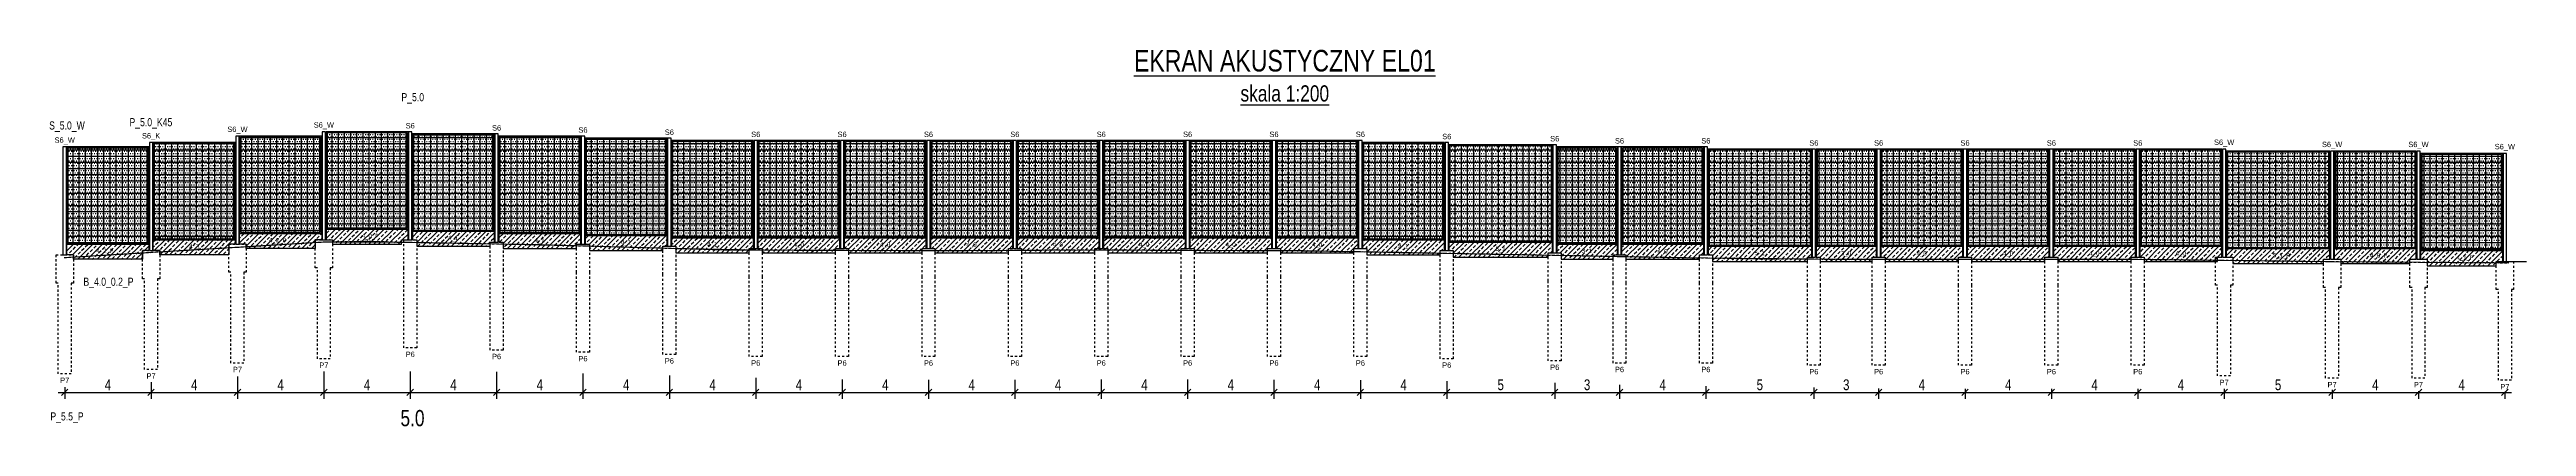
# Model space of a CAD drawing. Header units: metres. Extents: x -16 to 917, y -427 to 244.
# Drawn here: x -0.7 to 114, y 226.5 to 244 of the extents above; entities that cross this region are included whole.
import ezdxf
from ezdxf.enums import TextEntityAlignment as Align

# ---------------------------------------------------------------- set-up
doc = ezdxf.new("R2010")
doc.units = ezdxf.units.M
doc.linetypes.add('DASHED', pattern=[0.75, 0.5, -0.25])
doc.linetypes.add('HIDDEN', pattern=[0.375, 0.25, -0.125])
for name, color, linetype in [('m_pale', 1, 'Continuous'), ('m_panele', 7, 'Continuous'), ('m_podwaliny', 8, 'Continuous'), ('m_slupy', 7, 'Continuous'), ('m_tekst', 2, 'Continuous'), ('m_teren', 1, 'Continuous'), ('m_wymiary', 1, 'Continuous')]:
    doc.layers.add(name, color=color, linetype=linetype)
doc.layers.add('m_teren_pierwotny', color=6, linetype='HIDDEN', plot=False)
doc.styles.add('CDMSTYLE', font='CDMSIMPL', dxfattribs={"width": 0.8, "bigfont": 'CDMBIGPL'})
doc.dimstyles.new('CDM-ME200ME', dxfattribs={"dimscale": 0.2, "dimtxt": 2.5, "dimasz": 1.5, "dimexe": 1.5, "dimexo": 5, "dimgap": 0.5, "dimtad": 1, "dimdec": 3, "dimrnd": 0.001, "dimzin": 9, "dimtxsty": 'CDMSTYLE', "dimblk": 'OBLIQUE', "dimcen": 2.5, "dimdle": 1.5, "dimclrd": 9, "dimclre": 9, "dimadec": 1, "dimazin": 2, "dimtfac": 1, "dimtdec": 1, "dimtix": 1, "dimtmove": 2, "dimatfit": 3, "dimldrblk": 'DOT', "dimfxl": 1, "dimtvp": 1, "dimtolj": 1, "dimtzin": 0, "dimlwd": 25, "dimlwe": 25, "dimarcsym": 0})
pattern_1 = [(45, (-1743.18178, -1522.55767), (-0.224506403, 0.224506403), []), (45, (-1742.95727, -1522.55767), (-0.224506403, 0.224506403), [0.15875, -0.079375])]
pattern_2 = [(90, (0.1, 1), (-0.28575, 6e-17), []), (180, (0.1, 1), (-6e-17, -0.28575), [])]
pattern_3 = [(0, (0.1, 1), (0.0555625, 0.111125), [0, -0.111125])]
pattern_4 = [(45, (0, -0.5), (-0.224506, 0.224506), []), (45, (0.2245, -0.5), (-0.224506, 0.224506), [0.15875, -0.079375])]
pattern_5 = [(45, (-1743.18178, -1522.65767), (-0.224506403, 0.224506403), []), (45, (-1742.95727, -1522.65767), (-0.224506403, 0.224506403), [0.15875, -0.079375])]

# ---------------------------------------------------------------- blocks, each defined once
blk = doc.blocks.new('P7')
at = {"layer": 'm_pale', "color": 1, "linetype": 'DASHED', "ltscale": 0.005}
blk.add_lwpolyline([(0.4, -1.3), (0.3, -1.3), (0.3, -5.5), (-0.3, -5.5), (-0.3, -1.3), (-0.4, -1.3), (-0.4, 0), (0.4, 0)], close=True, dxfattribs=at)
at = {"layer": 'm_pale', "insert": (0, -5.8), "char_height": 0.25, "width": 0.5409, "attachment_point": 5}
blk.add_mtext('P7', dxfattribs=at)
blk = doc.blocks.new('S6_W')
at = {"layer": 'm_slupy'}
blk.add_lwpolyline([(-0.08, 0), (0.08, 0), (0.08, 5), (-0.08, 5)], close=True, dxfattribs=at)
at = {"layer": 'm_slupy', "insert": (0, 5.28), "char_height": 0.25, "width": 0.4369, "attachment_point": 5}
blk.add_mtext('S6_W', dxfattribs=at)
blk = doc.blocks.new('4_-2_P')
at = {"layer": 'm_podwaliny'}
h = blk.add_hatch(dxfattribs=at)
h.set_pattern_fill('ANSI33', color=8, scale=0.05, style=0)
h.set_pattern_definition(pattern_1)
h.paths.add_polyline_path([(0.4, 0), (0.4, -0.2), (3.6, -0.2), (3.6, 0.2), (3.9, 0.2), (3.9, 0.5), (0.1, 0.5), (0.1, 0)])
blk.add_lwpolyline([(0.1, 0), (0.1, 0.5), (3.9, 0.5), (3.9, 0.2), (3.6, 0.2), (3.6, -0.2), (0.4, -0.2), (0.4, 0)], close=True, dxfattribs=at)
at = {"layer": 'm_podwaliny', "color": 7, "insert": (2.25, 0.29), "char_height": 0.2, "width": 0.2656, "attachment_point": 3}
blk.add_mtext('{\\fVerdana|b0|i0|c238|p34;4_2_P}', dxfattribs=at)
blk = doc.blocks.new('P_4_5_1')
at = {"layer": 'm_panele'}
h = blk.add_hatch(color=251, dxfattribs=at)
h.paths.add_polyline_path([(3.9, 5), (0.1, 5), (0.1, 0.5), (3.9, 0.5)])
h.paths.add_polyline_path([(0.15, 0.55), (0.15, 4.95), (3.85, 4.95), (3.85, 0.55)], flags=16)
h = blk.add_hatch(dxfattribs=at)
h.set_pattern_fill('ANSI37', color=251, scale=0.09, angle=45, style=0)
h.set_pattern_definition(pattern_2)
h.paths.add_polyline_path([(3.85, 4.95), (0.15, 4.95), (0.15, 0.55), (3.85, 0.55)])
h = blk.add_hatch(dxfattribs=at)
h.set_pattern_fill('DOTS', color=95, scale=0.07, style=0)
h.set_pattern_definition(pattern_3)
h.paths.add_polyline_path([(3.85, 4.95), (0.15, 4.95), (0.15, 0.55), (3.85, 0.55)])
at = {"layer": 'm_panele', "color": 251}
blk.add_lwpolyline([(0.1, 0.5), (3.9, 0.5), (3.9, 5), (0.1, 5), (0.1, 0.5)], dxfattribs=at)
blk.add_lwpolyline([(0.15, 0.55), (3.85, 0.55), (3.85, 4.95), (0.15, 4.95)], close=True, dxfattribs=at)
blk = doc.blocks.new('_OBLIQUE')
at = {"color": 0, "linetype": 'ByBlock'}
blk.add_line((-0.5, -0.5), (0.5, 0.5), dxfattribs=at)
blk = doc.blocks.new('*D225')
at = {"layer": 'm_wymiary', "color": 9, "linetype": 'Continuous', "lineweight": 25, "transparency": 16777216}
for p, q in [((0, 228.33), (0, 227.79)), ((4, 228.33), (4, 227.79)), ((-0.3, 228.09), (4.3, 228.09))]:
    blk.add_line(p, q, dxfattribs=at)
at = {"layer": 'm_wymiary', "color": 9, "linetype": 'Continuous', "lineweight": 25, "transparency": 16777216, "xscale": 0.3, "yscale": 0.3, "zscale": 0.3, "rotation": 180}
blk.add_blockref('_OBLIQUE', (0, 228.09), dxfattribs=at)
at = {"layer": 'm_wymiary', "color": 9, "linetype": 'Continuous', "lineweight": 25, "transparency": 16777216, "xscale": 0.3, "yscale": 0.3, "zscale": 0.3}
blk.add_blockref('_OBLIQUE', (4, 228.09), dxfattribs=at)
at = {"layer": 'm_wymiary', "color": 0, "linetype": 'Continuous', "lineweight": 25, "transparency": 16777216, "insert": (2, 228.44), "char_height": 0.5, "attachment_point": 5, "style": 'CDMSTYLE'}
blk.add_mtext('\\A1;4', dxfattribs=at)
blk = doc.blocks.new('_DOT')
at = {"color": 0, "linetype": 'ByBlock'}
blk.add_line((-0.5, 0), (-1, 0), dxfattribs=at)
at = {"color": 0, "linetype": 'ByBlock', "const_width": 0.5}
blk.add_lwpolyline([(-0.25, 0, 1), (0.25, 0, 1)], format="xyb", close=True, dxfattribs=at)
blk = doc.blocks.new('S6_K')
at = {"layer": 'm_slupy'}
blk.add_lwpolyline([(-0.08, 0), (0.08, 0), (0.08, 5), (-0.08, 5)], close=True, dxfattribs=at)
at = {"layer": 'm_slupy', "insert": (0, 5.28), "char_height": 0.25, "width": 0.4369, "attachment_point": 5}
blk.add_mtext('S6_K', dxfattribs=at)
blk = doc.blocks.new('4_-3_P')
at = {"layer": 'm_podwaliny'}
h = blk.add_hatch(dxfattribs=at)
h.set_pattern_fill('ANSI33', color=8, scale=0.05, style=0)
h.set_pattern_definition(pattern_1)
h.paths.add_polyline_path([(0.1, 0), (0.1, 0.5), (3.9, 0.5), (3.9, 0.3), (3.6, 0.3), (3.6, -0.2), (0.4, -0.2), (0.4, 0)])
blk.add_lwpolyline([(0.1, 0), (0.1, 0.5), (3.9, 0.5), (3.9, 0.3), (3.6, 0.3), (3.6, -0.2), (0.4, -0.2), (0.4, 0)], close=True, dxfattribs=at)
at = {"layer": 'm_podwaliny', "color": 7, "insert": (2.25, 0.29), "char_height": 0.2, "width": 0.2656, "attachment_point": 3}
blk.add_mtext('{\\fVerdana|b0|i0|c238|p34;4_3}', dxfattribs=at)
blk = doc.blocks.new('*D226')
at = {"layer": 'm_wymiary', "color": 9, "linetype": 'Continuous', "lineweight": 25, "transparency": 16777216}
for p, q in [((4, 228.57), (4, 227.79)), ((8, 228.57), (8, 227.79)), ((3.7, 228.09), (8.3, 228.09))]:
    blk.add_line(p, q, dxfattribs=at)
at = {"layer": 'm_wymiary', "color": 9, "linetype": 'Continuous', "lineweight": 25, "transparency": 16777216, "xscale": 0.3, "yscale": 0.3, "zscale": 0.3, "rotation": 180}
blk.add_blockref('_OBLIQUE', (4, 228.09), dxfattribs=at)
at = {"layer": 'm_wymiary', "color": 9, "linetype": 'Continuous', "lineweight": 25, "transparency": 16777216, "xscale": 0.3, "yscale": 0.3, "zscale": 0.3}
blk.add_blockref('_OBLIQUE', (8, 228.09), dxfattribs=at)
at = {"layer": 'm_wymiary', "color": 0, "linetype": 'Continuous', "lineweight": 25, "transparency": 16777216, "insert": (6, 228.44), "char_height": 0.5, "attachment_point": 5, "style": 'CDMSTYLE'}
blk.add_mtext('\\A1;4', dxfattribs=at)
blk = doc.blocks.new('*D227')
at = {"layer": 'm_wymiary', "color": 9, "linetype": 'Continuous', "lineweight": 25, "transparency": 16777216}
for p, q in [((8, 228.82), (8, 227.79)), ((12, 228.82), (12, 227.79)), ((7.7, 228.09), (12.3, 228.09))]:
    blk.add_line(p, q, dxfattribs=at)
at = {"layer": 'm_wymiary', "color": 9, "linetype": 'Continuous', "lineweight": 25, "transparency": 16777216, "xscale": 0.3, "yscale": 0.3, "zscale": 0.3, "rotation": 180}
blk.add_blockref('_OBLIQUE', (8, 228.09), dxfattribs=at)
at = {"layer": 'm_wymiary', "color": 9, "linetype": 'Continuous', "lineweight": 25, "transparency": 16777216, "xscale": 0.3, "yscale": 0.3, "zscale": 0.3}
blk.add_blockref('_OBLIQUE', (12, 228.09), dxfattribs=at)
at = {"layer": 'm_wymiary', "color": 0, "linetype": 'Continuous', "lineweight": 25, "transparency": 16777216, "insert": (10, 228.44), "char_height": 0.5, "attachment_point": 5, "style": 'CDMSTYLE'}
blk.add_mtext('\\A1;4', dxfattribs=at)
blk = doc.blocks.new('4_0_P')
at = {"layer": 'm_podwaliny'}
h = blk.add_hatch(dxfattribs=at)
h.set_pattern_fill('ANSI33', color=8, scale=0.05, style=0)
h.set_pattern_definition(pattern_4)
edge = h.paths.add_edge_path(flags=16)
edge.add_arc((2, 0), 0.0173, 0, 360)
h.paths.add_polyline_path([(1.82, -0.16), (2.2, -0.16)], flags=16)
h.paths.add_polyline_path([(0.1, 0), (0.4, 0), (0.4, -0.2), (3.6, -0.2), (3.6, 0), (3.9, 0), (3.9, 0.5), (0.1, 0.5)])
blk.add_lwpolyline([(0.4, 0), (0.4, -0.2), (3.6, -0.2), (3.6, 0), (3.9, 0), (3.9, 0.5), (0.1, 0.5), (0.1, 0), (0.4, 0)], dxfattribs=at)
at = {"layer": 'm_podwaliny', "color": 7, "insert": (1.75, 0.28), "char_height": 0.2, "width": 0.2656, "attachment_point": 1}
blk.add_mtext('{\\fVerdana|b0|i0|c238|p34;4_0_P}', dxfattribs=at)
blk = doc.blocks.new('*D228')
at = {"layer": 'm_wymiary', "color": 9, "linetype": 'Continuous', "lineweight": 25, "transparency": 16777216}
for p, q in [((12, 229.06), (12, 227.79)), ((16, 229.06), (16, 227.79)), ((11.7, 228.09), (16.3, 228.09))]:
    blk.add_line(p, q, dxfattribs=at)
at = {"layer": 'm_wymiary', "color": 9, "linetype": 'Continuous', "lineweight": 25, "transparency": 16777216, "xscale": 0.3, "yscale": 0.3, "zscale": 0.3, "rotation": 180}
blk.add_blockref('_OBLIQUE', (12, 228.09), dxfattribs=at)
at = {"layer": 'm_wymiary', "color": 9, "linetype": 'Continuous', "lineweight": 25, "transparency": 16777216, "xscale": 0.3, "yscale": 0.3, "zscale": 0.3}
blk.add_blockref('_OBLIQUE', (16, 228.09), dxfattribs=at)
at = {"layer": 'm_wymiary', "color": 0, "linetype": 'Continuous', "lineweight": 25, "transparency": 16777216, "insert": (14, 228.44), "char_height": 0.5, "attachment_point": 5, "style": 'CDMSTYLE'}
blk.add_mtext('\\A1;4', dxfattribs=at)
blk = doc.blocks.new('P6')
at = {"layer": 'm_pale', "color": 1, "linetype": 'DASHED', "ltscale": 0.005}
blk.add_lwpolyline([(0.3, -1.3), (0.3, -1.3), (0.3, -5), (-0.3, -5), (-0.3, -1.3), (-0.3, -1.3), (-0.3, 0), (0.3, 0)], close=True, dxfattribs=at)
at = {"layer": 'm_pale', "insert": (0, -5.3), "char_height": 0.25, "width": 0.5409, "attachment_point": 5}
blk.add_mtext('P6', dxfattribs=at)
blk = doc.blocks.new('S6')
at = {"layer": 'm_slupy'}
blk.add_lwpolyline([(-0.08, 0), (0.08, 0), (0.08, 5), (-0.08, 5)], close=True, dxfattribs=at)
at = {"layer": 'm_slupy', "insert": (0, 5.28), "char_height": 0.25, "width": 0.4369, "attachment_point": 5}
blk.add_mtext('S6', dxfattribs=at)
blk = doc.blocks.new('4_1')
at = {"layer": 'm_podwaliny'}
h = blk.add_hatch(dxfattribs=at)
h.set_pattern_fill('ANSI33', color=8, scale=0.05, style=0)
h.set_pattern_definition(pattern_5)
h.paths.add_polyline_path([(3.9, -0.1), (3.9, 0.4), (0.1, 0.4), (0.1, 0), (0.3, 0), (0.3, -0.3), (3.7, -0.3), (3.7, -0.1)])
blk.add_lwpolyline([(3.9, -0.1), (3.9, 0.4), (0.1, 0.4), (0.1, 0), (0.3, 0), (0.3, -0.3), (3.7, -0.3), (3.7, -0.1)], close=True, dxfattribs=at)
at = {"layer": 'm_podwaliny', "color": 7, "insert": (1.75, 0.19), "char_height": 0.2, "width": 0.2656, "attachment_point": 1}
blk.add_mtext('{\\fVerdana|b0|i0|c238|p34;4_1}', dxfattribs=at)
blk = doc.blocks.new('*D229')
at = {"layer": 'm_wymiary', "color": 9, "linetype": 'Continuous', "lineweight": 25, "transparency": 16777216}
for p, q in [((16, 229.04), (16, 227.79)), ((20, 229.04), (20, 227.79)), ((15.7, 228.09), (20.3, 228.09))]:
    blk.add_line(p, q, dxfattribs=at)
at = {"layer": 'm_wymiary', "color": 9, "linetype": 'Continuous', "lineweight": 25, "transparency": 16777216, "xscale": 0.3, "yscale": 0.3, "zscale": 0.3, "rotation": 180}
blk.add_blockref('_OBLIQUE', (16, 228.09), dxfattribs=at)
at = {"layer": 'm_wymiary', "color": 9, "linetype": 'Continuous', "lineweight": 25, "transparency": 16777216, "xscale": 0.3, "yscale": 0.3, "zscale": 0.3}
blk.add_blockref('_OBLIQUE', (20, 228.09), dxfattribs=at)
at = {"layer": 'm_wymiary', "color": 0, "linetype": 'Continuous', "lineweight": 25, "transparency": 16777216, "insert": (18, 228.44), "char_height": 0.5, "attachment_point": 5, "style": 'CDMSTYLE'}
blk.add_mtext('\\A1;4', dxfattribs=at)
blk = doc.blocks.new('*D230')
at = {"layer": 'm_wymiary', "color": 9, "linetype": 'Continuous', "lineweight": 25, "transparency": 16777216}
for p, q in [((20, 228.966), (20, 227.79)), ((24, 228.966), (24, 227.79)), ((19.7, 228.09), (24.3, 228.09))]:
    blk.add_line(p, q, dxfattribs=at)
at = {"layer": 'm_wymiary', "color": 9, "linetype": 'Continuous', "lineweight": 25, "transparency": 16777216, "xscale": 0.3, "yscale": 0.3, "zscale": 0.3, "rotation": 180}
blk.add_blockref('_OBLIQUE', (20, 228.09), dxfattribs=at)
at = {"layer": 'm_wymiary', "color": 9, "linetype": 'Continuous', "lineweight": 25, "transparency": 16777216, "xscale": 0.3, "yscale": 0.3, "zscale": 0.3}
blk.add_blockref('_OBLIQUE', (24, 228.09), dxfattribs=at)
at = {"layer": 'm_wymiary', "color": 0, "linetype": 'Continuous', "lineweight": 25, "transparency": 16777216, "insert": (22, 228.44), "char_height": 0.5, "attachment_point": 5, "style": 'CDMSTYLE'}
blk.add_mtext('\\A1;4', dxfattribs=at)
blk = doc.blocks.new('*D231')
at = {"layer": 'm_wymiary', "color": 9, "linetype": 'Continuous', "lineweight": 25, "transparency": 16777216}
for p, q in [((24, 228.87), (24, 227.79)), ((28, 228.87), (28, 227.79)), ((23.7, 228.09), (28.3, 228.09))]:
    blk.add_line(p, q, dxfattribs=at)
at = {"layer": 'm_wymiary', "color": 9, "linetype": 'Continuous', "lineweight": 25, "transparency": 16777216, "xscale": 0.3, "yscale": 0.3, "zscale": 0.3, "rotation": 180}
blk.add_blockref('_OBLIQUE', (24, 228.09), dxfattribs=at)
at = {"layer": 'm_wymiary', "color": 9, "linetype": 'Continuous', "lineweight": 25, "transparency": 16777216, "xscale": 0.3, "yscale": 0.3, "zscale": 0.3}
blk.add_blockref('_OBLIQUE', (28, 228.09), dxfattribs=at)
at = {"layer": 'm_wymiary', "color": 0, "linetype": 'Continuous', "lineweight": 25, "transparency": 16777216, "insert": (26, 228.44), "char_height": 0.5, "attachment_point": 5, "style": 'CDMSTYLE'}
blk.add_mtext('\\A1;4', dxfattribs=at)
blk = doc.blocks.new('*D232')
at = {"layer": 'm_wymiary', "color": 9, "linetype": 'Continuous', "lineweight": 25, "transparency": 16777216}
for p, q in [((28, 228.76), (28, 227.79)), ((32, 228.76), (32, 227.79)), ((27.7, 228.09), (32.3, 228.09))]:
    blk.add_line(p, q, dxfattribs=at)
at = {"layer": 'm_wymiary', "color": 9, "linetype": 'Continuous', "lineweight": 25, "transparency": 16777216, "xscale": 0.3, "yscale": 0.3, "zscale": 0.3, "rotation": 180}
blk.add_blockref('_OBLIQUE', (28, 228.09), dxfattribs=at)
at = {"layer": 'm_wymiary', "color": 9, "linetype": 'Continuous', "lineweight": 25, "transparency": 16777216, "xscale": 0.3, "yscale": 0.3, "zscale": 0.3}
blk.add_blockref('_OBLIQUE', (32, 228.09), dxfattribs=at)
at = {"layer": 'm_wymiary', "color": 0, "linetype": 'Continuous', "lineweight": 25, "transparency": 16777216, "insert": (30, 228.44), "char_height": 0.5, "attachment_point": 5, "style": 'CDMSTYLE'}
blk.add_mtext('\\A1;4', dxfattribs=at)
blk = doc.blocks.new('4_0')
at = {"layer": 'm_podwaliny'}
h = blk.add_hatch(dxfattribs=at)
h.set_pattern_fill('ANSI33', color=8, scale=0.05, style=0)
h.set_pattern_definition(pattern_4)
edge = h.paths.add_edge_path(flags=16)
edge.add_arc((2, 0), 0.0173, 0, 360)
h.paths.add_polyline_path([(1.82, -0.16), (2.2, -0.16)], flags=16)
h.paths.add_polyline_path([(0.3, -0.2), (3.7, -0.2), (3.7, 0), (3.9, 0), (3.9, 0.5), (0.1, 0.5), (0.1, 0), (0.3, 0)])
blk.add_lwpolyline([(0.3, 0), (0.3, -0.2), (3.7, -0.2), (3.7, 0), (3.9, 0), (3.9, 0.5), (0.1, 0.5), (0.1, 0), (0.3, 0)], dxfattribs=at)
at = {"layer": 'm_podwaliny', "color": 7, "insert": (1.75, 0.28), "char_height": 0.2, "width": 0.2656, "attachment_point": 1}
blk.add_mtext('{\\fVerdana|b0|i0|c238|p34;4_0}', dxfattribs=at)
blk = doc.blocks.new('*D233')
at = {"layer": 'm_wymiary', "color": 9, "linetype": 'Continuous', "lineweight": 25, "transparency": 16777216}
for p, q in [((32, 228.69), (32, 227.79)), ((36, 228.69), (36, 227.79)), ((31.7, 228.09), (36.3, 228.09))]:
    blk.add_line(p, q, dxfattribs=at)
at = {"layer": 'm_wymiary', "color": 9, "linetype": 'Continuous', "lineweight": 25, "transparency": 16777216, "xscale": 0.3, "yscale": 0.3, "zscale": 0.3, "rotation": 180}
blk.add_blockref('_OBLIQUE', (32, 228.09), dxfattribs=at)
at = {"layer": 'm_wymiary', "color": 9, "linetype": 'Continuous', "lineweight": 25, "transparency": 16777216, "xscale": 0.3, "yscale": 0.3, "zscale": 0.3}
blk.add_blockref('_OBLIQUE', (36, 228.09), dxfattribs=at)
at = {"layer": 'm_wymiary', "color": 0, "linetype": 'Continuous', "lineweight": 25, "transparency": 16777216, "insert": (34, 228.44), "char_height": 0.5, "attachment_point": 5, "style": 'CDMSTYLE'}
blk.add_mtext('\\A1;4', dxfattribs=at)
blk = doc.blocks.new('*D234')
at = {"layer": 'm_wymiary', "color": 9, "linetype": 'Continuous', "lineweight": 25, "transparency": 16777216}
for p, q in [((36, 228.66668), (36, 227.79)), ((40, 228.66668), (40, 227.79)), ((35.7, 228.09), (40.3, 228.09))]:
    blk.add_line(p, q, dxfattribs=at)
at = {"layer": 'm_wymiary', "color": 9, "linetype": 'Continuous', "lineweight": 25, "transparency": 16777216, "xscale": 0.3, "yscale": 0.3, "zscale": 0.3, "rotation": 180}
blk.add_blockref('_OBLIQUE', (36, 228.09), dxfattribs=at)
at = {"layer": 'm_wymiary', "color": 9, "linetype": 'Continuous', "lineweight": 25, "transparency": 16777216, "xscale": 0.3, "yscale": 0.3, "zscale": 0.3}
blk.add_blockref('_OBLIQUE', (40, 228.09), dxfattribs=at)
at = {"layer": 'm_wymiary', "color": 0, "linetype": 'Continuous', "lineweight": 25, "transparency": 16777216, "insert": (38, 228.44), "char_height": 0.5, "attachment_point": 5, "style": 'CDMSTYLE'}
blk.add_mtext('\\A1;4', dxfattribs=at)
blk = doc.blocks.new('*D235')
at = {"layer": 'm_wymiary', "color": 9, "linetype": 'Continuous', "lineweight": 25, "transparency": 16777216}
for p, q in [((40, 228.65), (40, 227.79)), ((44, 228.65), (44, 227.79)), ((39.7, 228.09), (44.3, 228.09))]:
    blk.add_line(p, q, dxfattribs=at)
at = {"layer": 'm_wymiary', "color": 9, "linetype": 'Continuous', "lineweight": 25, "transparency": 16777216, "xscale": 0.3, "yscale": 0.3, "zscale": 0.3, "rotation": 180}
blk.add_blockref('_OBLIQUE', (40, 228.09), dxfattribs=at)
at = {"layer": 'm_wymiary', "color": 9, "linetype": 'Continuous', "lineweight": 25, "transparency": 16777216, "xscale": 0.3, "yscale": 0.3, "zscale": 0.3}
blk.add_blockref('_OBLIQUE', (44, 228.09), dxfattribs=at)
at = {"layer": 'm_wymiary', "color": 0, "linetype": 'Continuous', "lineweight": 25, "transparency": 16777216, "insert": (42, 228.44), "char_height": 0.5, "attachment_point": 5, "style": 'CDMSTYLE'}
blk.add_mtext('\\A1;4', dxfattribs=at)
blk = doc.blocks.new('*D236')
at = {"layer": 'm_wymiary', "color": 9, "linetype": 'Continuous', "lineweight": 25, "transparency": 16777216}
for p, q in [((44, 228.67), (44, 227.79)), ((48, 228.67), (48, 227.79)), ((43.7, 228.09), (48.3, 228.09))]:
    blk.add_line(p, q, dxfattribs=at)
at = {"layer": 'm_wymiary', "color": 9, "linetype": 'Continuous', "lineweight": 25, "transparency": 16777216, "xscale": 0.3, "yscale": 0.3, "zscale": 0.3, "rotation": 180}
blk.add_blockref('_OBLIQUE', (44, 228.09), dxfattribs=at)
at = {"layer": 'm_wymiary', "color": 9, "linetype": 'Continuous', "lineweight": 25, "transparency": 16777216, "xscale": 0.3, "yscale": 0.3, "zscale": 0.3}
blk.add_blockref('_OBLIQUE', (48, 228.09), dxfattribs=at)
at = {"layer": 'm_wymiary', "color": 0, "linetype": 'Continuous', "lineweight": 25, "transparency": 16777216, "insert": (46, 228.44), "char_height": 0.5, "attachment_point": 5, "style": 'CDMSTYLE'}
blk.add_mtext('\\A1;4', dxfattribs=at)
blk = doc.blocks.new('*D237')
at = {"layer": 'm_wymiary', "color": 9, "linetype": 'Continuous', "lineweight": 25, "transparency": 16777216}
for p, q in [((48, 228.686), (48, 227.79)), ((52, 228.686), (52, 227.79)), ((47.7, 228.09), (52.3, 228.09))]:
    blk.add_line(p, q, dxfattribs=at)
at = {"layer": 'm_wymiary', "color": 9, "linetype": 'Continuous', "lineweight": 25, "transparency": 16777216, "xscale": 0.3, "yscale": 0.3, "zscale": 0.3, "rotation": 180}
blk.add_blockref('_OBLIQUE', (48, 228.09), dxfattribs=at)
at = {"layer": 'm_wymiary', "color": 9, "linetype": 'Continuous', "lineweight": 25, "transparency": 16777216, "xscale": 0.3, "yscale": 0.3, "zscale": 0.3}
blk.add_blockref('_OBLIQUE', (52, 228.09), dxfattribs=at)
at = {"layer": 'm_wymiary', "color": 0, "linetype": 'Continuous', "lineweight": 25, "transparency": 16777216, "insert": (50, 228.44), "char_height": 0.5, "attachment_point": 5, "style": 'CDMSTYLE'}
blk.add_mtext('\\A1;4', dxfattribs=at)
blk = doc.blocks.new('*D238')
at = {"layer": 'm_wymiary', "color": 9, "linetype": 'Continuous', "lineweight": 25, "transparency": 16777216}
for p, q in [((52, 228.66925), (52, 227.79)), ((56, 228.66925), (56, 227.79)), ((51.7, 228.09), (56.3, 228.09))]:
    blk.add_line(p, q, dxfattribs=at)
at = {"layer": 'm_wymiary', "color": 9, "linetype": 'Continuous', "lineweight": 25, "transparency": 16777216, "xscale": 0.3, "yscale": 0.3, "zscale": 0.3, "rotation": 180}
blk.add_blockref('_OBLIQUE', (52, 228.09), dxfattribs=at)
at = {"layer": 'm_wymiary', "color": 9, "linetype": 'Continuous', "lineweight": 25, "transparency": 16777216, "xscale": 0.3, "yscale": 0.3, "zscale": 0.3}
blk.add_blockref('_OBLIQUE', (56, 228.09), dxfattribs=at)
at = {"layer": 'm_wymiary', "color": 0, "linetype": 'Continuous', "lineweight": 25, "transparency": 16777216, "insert": (54, 228.44), "char_height": 0.5, "attachment_point": 5, "style": 'CDMSTYLE'}
blk.add_mtext('\\A1;4', dxfattribs=at)
blk = doc.blocks.new('*D239')
at = {"layer": 'm_wymiary', "color": 9, "linetype": 'Continuous', "lineweight": 25, "transparency": 16777216}
for p, q in [((56, 228.65), (56, 227.79)), ((60, 228.65), (60, 227.79)), ((55.7, 228.09), (60.3, 228.09))]:
    blk.add_line(p, q, dxfattribs=at)
at = {"layer": 'm_wymiary', "color": 9, "linetype": 'Continuous', "lineweight": 25, "transparency": 16777216, "xscale": 0.3, "yscale": 0.3, "zscale": 0.3, "rotation": 180}
blk.add_blockref('_OBLIQUE', (56, 228.09), dxfattribs=at)
at = {"layer": 'm_wymiary', "color": 9, "linetype": 'Continuous', "lineweight": 25, "transparency": 16777216, "xscale": 0.3, "yscale": 0.3, "zscale": 0.3}
blk.add_blockref('_OBLIQUE', (60, 228.09), dxfattribs=at)
at = {"layer": 'm_wymiary', "color": 0, "linetype": 'Continuous', "lineweight": 25, "transparency": 16777216, "insert": (58, 228.44), "char_height": 0.5, "attachment_point": 5, "style": 'CDMSTYLE'}
blk.add_mtext('\\A1;4', dxfattribs=at)
blk = doc.blocks.new('*D240')
at = {"layer": 'm_wymiary', "color": 9, "linetype": 'Continuous', "lineweight": 25, "transparency": 16777216}
for p, q in [((60, 228.61), (60, 227.79)), ((64, 228.61), (64, 227.79)), ((59.7, 228.09), (64.3, 228.09))]:
    blk.add_line(p, q, dxfattribs=at)
at = {"layer": 'm_wymiary', "color": 9, "linetype": 'Continuous', "lineweight": 25, "transparency": 16777216, "xscale": 0.3, "yscale": 0.3, "zscale": 0.3, "rotation": 180}
blk.add_blockref('_OBLIQUE', (60, 228.09), dxfattribs=at)
at = {"layer": 'm_wymiary', "color": 9, "linetype": 'Continuous', "lineweight": 25, "transparency": 16777216, "xscale": 0.3, "yscale": 0.3, "zscale": 0.3}
blk.add_blockref('_OBLIQUE', (64, 228.09), dxfattribs=at)
at = {"layer": 'm_wymiary', "color": 0, "linetype": 'Continuous', "lineweight": 25, "transparency": 16777216, "insert": (62, 228.44), "char_height": 0.5, "attachment_point": 5, "style": 'CDMSTYLE'}
blk.add_mtext('\\A1;4', dxfattribs=at)
blk = doc.blocks.new('5_1')
at = {"layer": 'm_podwaliny'}
h = blk.add_hatch(dxfattribs=at)
h.set_pattern_fill('ANSI33', color=8, scale=0.05, style=0)
h.set_pattern_definition(pattern_5)
h.paths.add_polyline_path([(4.9, -0.1), (4.9, 0.4), (0.1, 0.4), (0.1, 0), (0.3, 0), (0.3, -0.3), (4.7, -0.3), (4.7, -0.1)])
blk.add_lwpolyline([(4.9, -0.1), (4.9, 0.4), (0.1, 0.4), (0.1, 0), (0.3, 0), (0.3, -0.3), (4.7, -0.3), (4.7, -0.1)], close=True, dxfattribs=at)
at = {"layer": 'm_podwaliny', "color": 7, "insert": (2.25, 0.19), "char_height": 0.2, "width": 0.2656, "attachment_point": 1}
blk.add_mtext('{\\fVerdana|b0|i0|c238|p34;5_1}', dxfattribs=at)
blk = doc.blocks.new('P_5_5_1')
at = {"layer": 'm_panele'}
h = blk.add_hatch(color=251, dxfattribs=at)
h.paths.add_polyline_path([(4.9, 5), (0.1, 5), (0.1, 0.5), (4.9, 0.5)])
h.paths.add_polyline_path([(0.15, 0.55), (0.15, 4.95), (4.85, 4.95), (4.85, 0.55)], flags=16)
h = blk.add_hatch(dxfattribs=at)
h.set_pattern_fill('ANSI37', color=251, scale=0.09, angle=45, style=0)
h.set_pattern_definition(pattern_2)
h.paths.add_polyline_path([(4.85, 4.95), (3.85, 4.95), (3.85, 0.55), (4.85, 0.55)])
h.paths.add_polyline_path([(3.85, 4.95), (0.15, 4.95), (0.15, 0.55), (3.85, 0.55)])
h = blk.add_hatch(dxfattribs=at)
h.set_pattern_fill('DOTS', color=95, scale=0.07, style=0)
h.set_pattern_definition(pattern_3)
h.paths.add_polyline_path([(4.85, 4.95), (3.85, 4.95), (3.85, 0.55), (4.85, 0.55)])
h.paths.add_polyline_path([(3.85, 4.95), (0.15, 4.95), (0.15, 0.55), (3.85, 0.55)])
at = {"layer": 'm_panele', "color": 251}
blk.add_lwpolyline([(0.1, 0.5), (4.9, 0.5), (4.9, 5), (0.1, 5), (0.1, 0.5)], dxfattribs=at)
blk.add_lwpolyline([(0.15, 0.55), (4.85, 0.55), (4.85, 4.95), (0.15, 4.95)], close=True, dxfattribs=at)
blk = doc.blocks.new('*D241')
at = {"layer": 'm_wymiary', "color": 9, "linetype": 'Continuous', "lineweight": 25, "transparency": 16777216}
for p, q in [((64, 228.53), (64, 227.79)), ((69, 228.53), (69, 227.79)), ((63.7, 228.09), (69.3, 228.09))]:
    blk.add_line(p, q, dxfattribs=at)
at = {"layer": 'm_wymiary', "color": 9, "linetype": 'Continuous', "lineweight": 25, "transparency": 16777216, "xscale": 0.3, "yscale": 0.3, "zscale": 0.3, "rotation": 180}
blk.add_blockref('_OBLIQUE', (64, 228.09), dxfattribs=at)
at = {"layer": 'm_wymiary', "color": 9, "linetype": 'Continuous', "lineweight": 25, "transparency": 16777216, "xscale": 0.3, "yscale": 0.3, "zscale": 0.3}
blk.add_blockref('_OBLIQUE', (69, 228.09), dxfattribs=at)
at = {"layer": 'm_wymiary', "color": 0, "linetype": 'Continuous', "lineweight": 25, "transparency": 16777216, "insert": (66.5, 228.44), "char_height": 0.5, "attachment_point": 5, "style": 'CDMSTYLE'}
blk.add_mtext('\\A1;5', dxfattribs=at)
blk = doc.blocks.new('3_1')
at = {"layer": 'm_podwaliny'}
h = blk.add_hatch(dxfattribs=at)
h.set_pattern_fill('ANSI33', color=8, scale=0.05, style=0)
h.set_pattern_definition(pattern_5)
h.paths.add_polyline_path([(2.9, -0.1), (2.9, 0.4), (0.1, 0.4), (0.1, 0), (0.3, 0), (0.3, -0.3), (2.7, -0.3), (2.7, -0.1)])
blk.add_lwpolyline([(2.9, -0.1), (2.9, 0.4), (0.1, 0.4), (0.1, 0), (0.3, 0), (0.3, -0.3), (2.7, -0.3), (2.7, -0.1)], close=True, dxfattribs=at)
at = {"layer": 'm_podwaliny', "color": 7, "insert": (1.25, 0.19), "char_height": 0.2, "width": 0.2656, "attachment_point": 1}
blk.add_mtext('{\\fVerdana|b0|i0|c238|p34;3_1}', dxfattribs=at)
blk = doc.blocks.new('P_3_5_1')
at = {"layer": 'm_panele'}
h = blk.add_hatch(color=251, dxfattribs=at)
h.paths.add_polyline_path([(2.9, 5), (0.1, 5), (0.1, 0.5), (2.9, 0.5)])
h.paths.add_polyline_path([(0.15, 0.55), (0.15, 4.95), (2.85, 4.95), (2.85, 0.55)], flags=16)
h = blk.add_hatch(dxfattribs=at)
h.set_pattern_fill('ANSI37', color=251, scale=0.09, angle=45, style=0)
h.set_pattern_definition(pattern_2)
h.paths.add_polyline_path([(2.85, 0.55), (2.85, 4.95), (0.15, 4.95), (0.15, 0.55)])
h = blk.add_hatch(dxfattribs=at)
h.set_pattern_fill('DOTS', color=95, scale=0.07, style=0)
h.set_pattern_definition(pattern_3)
h.paths.add_polyline_path([(2.85, 0.55), (2.85, 4.95), (0.15, 4.95), (0.15, 0.55)])
at = {"layer": 'm_panele', "color": 251}
blk.add_lwpolyline([(0.1, 0.5), (2.9, 0.5), (2.9, 5), (0.1, 5), (0.1, 0.5)], dxfattribs=at)
blk.add_lwpolyline([(0.15, 0.55), (2.85, 0.55), (2.85, 4.95), (0.15, 4.95)], close=True, dxfattribs=at)
blk = doc.blocks.new('*D242')
at = {"layer": 'm_wymiary', "color": 9, "linetype": 'Continuous', "lineweight": 25, "transparency": 16777216}
for p, q in [((69, 228.44), (69, 227.79)), ((72, 228.44), (72, 227.79)), ((68.7, 228.09), (72.3, 228.09))]:
    blk.add_line(p, q, dxfattribs=at)
at = {"layer": 'm_wymiary', "color": 9, "linetype": 'Continuous', "lineweight": 25, "transparency": 16777216, "xscale": 0.3, "yscale": 0.3, "zscale": 0.3, "rotation": 180}
blk.add_blockref('_OBLIQUE', (69, 228.09), dxfattribs=at)
at = {"layer": 'm_wymiary', "color": 9, "linetype": 'Continuous', "lineweight": 25, "transparency": 16777216, "xscale": 0.3, "yscale": 0.3, "zscale": 0.3}
blk.add_blockref('_OBLIQUE', (72, 228.09), dxfattribs=at)
at = {"layer": 'm_wymiary', "color": 0, "linetype": 'Continuous', "lineweight": 25, "transparency": 16777216, "insert": (70.5, 228.44), "char_height": 0.5, "attachment_point": 5, "style": 'CDMSTYLE'}
blk.add_mtext('\\A1;3', dxfattribs=at)
blk = doc.blocks.new('*D243')
at = {"layer": 'm_wymiary', "color": 9, "linetype": 'Continuous', "lineweight": 25, "transparency": 16777216}
for p, q in [((72, 228.38), (72, 227.79)), ((76, 228.38), (76, 227.79)), ((71.7, 228.09), (76.3, 228.09))]:
    blk.add_line(p, q, dxfattribs=at)
at = {"layer": 'm_wymiary', "color": 9, "linetype": 'Continuous', "lineweight": 25, "transparency": 16777216, "xscale": 0.3, "yscale": 0.3, "zscale": 0.3, "rotation": 180}
blk.add_blockref('_OBLIQUE', (72, 228.09), dxfattribs=at)
at = {"layer": 'm_wymiary', "color": 9, "linetype": 'Continuous', "lineweight": 25, "transparency": 16777216, "xscale": 0.3, "yscale": 0.3, "zscale": 0.3}
blk.add_blockref('_OBLIQUE', (76, 228.09), dxfattribs=at)
at = {"layer": 'm_wymiary', "color": 0, "linetype": 'Continuous', "lineweight": 25, "transparency": 16777216, "insert": (74, 228.44), "char_height": 0.5, "attachment_point": 5, "style": 'CDMSTYLE'}
blk.add_mtext('\\A1;4', dxfattribs=at)
blk = doc.blocks.new('*D244')
at = {"layer": 'm_wymiary', "color": 9, "linetype": 'Continuous', "lineweight": 25, "transparency": 16777216}
for p, q in [((76, 228.31), (76, 227.79)), ((81, 228.31), (81, 227.79)), ((75.7, 228.09), (81.3, 228.09))]:
    blk.add_line(p, q, dxfattribs=at)
at = {"layer": 'm_wymiary', "color": 9, "linetype": 'Continuous', "lineweight": 25, "transparency": 16777216, "xscale": 0.3, "yscale": 0.3, "zscale": 0.3, "rotation": 180}
blk.add_blockref('_OBLIQUE', (76, 228.09), dxfattribs=at)
at = {"layer": 'm_wymiary', "color": 9, "linetype": 'Continuous', "lineweight": 25, "transparency": 16777216, "xscale": 0.3, "yscale": 0.3, "zscale": 0.3}
blk.add_blockref('_OBLIQUE', (81, 228.09), dxfattribs=at)
at = {"layer": 'm_wymiary', "color": 0, "linetype": 'Continuous', "lineweight": 25, "transparency": 16777216, "insert": (78.5, 228.44), "char_height": 0.5, "attachment_point": 5, "style": 'CDMSTYLE'}
blk.add_mtext('\\A1;5', dxfattribs=at)
blk = doc.blocks.new('3_0')
at = {"layer": 'm_podwaliny'}
h = blk.add_hatch(dxfattribs=at)
h.set_pattern_fill('ANSI33', color=8, scale=0.05, style=0)
h.set_pattern_definition(pattern_4)
edge = h.paths.add_edge_path(flags=16)
edge.add_arc((2, 0), 0.0173, 0, 360)
h.paths.add_polyline_path([(1.82, -0.16), (2.2, -0.16)], flags=16)
h.paths.add_polyline_path([(2.7, -0.2), (2.7, 0), (2.9, 0), (2.9, 0.5), (0.1, 0.5), (0.1, 0), (0.3, 0), (0.3, -0.2)])
blk.add_lwpolyline([(0.3, 0), (0.3, -0.2), (2.7, -0.2), (2.7, 0), (2.9, 0), (2.9, 0.5), (0.1, 0.5), (0.1, 0), (0.3, 0)], dxfattribs=at)
at = {"layer": 'm_podwaliny', "color": 7, "insert": (1.25, 0.28), "char_height": 0.2, "width": 0.2656, "attachment_point": 1}
blk.add_mtext('{\\fVerdana|b0|i0|c238|p34;3_0}', dxfattribs=at)
blk = doc.blocks.new('*D245')
at = {"layer": 'm_wymiary', "color": 9, "linetype": 'Continuous', "lineweight": 25, "transparency": 16777216}
for p, q in [((81, 228.27), (81, 227.79)), ((84, 228.27), (84, 227.79)), ((80.7, 228.09), (84.3, 228.09))]:
    blk.add_line(p, q, dxfattribs=at)
at = {"layer": 'm_wymiary', "color": 9, "linetype": 'Continuous', "lineweight": 25, "transparency": 16777216, "xscale": 0.3, "yscale": 0.3, "zscale": 0.3, "rotation": 180}
blk.add_blockref('_OBLIQUE', (81, 228.09), dxfattribs=at)
at = {"layer": 'm_wymiary', "color": 9, "linetype": 'Continuous', "lineweight": 25, "transparency": 16777216, "xscale": 0.3, "yscale": 0.3, "zscale": 0.3}
blk.add_blockref('_OBLIQUE', (84, 228.09), dxfattribs=at)
at = {"layer": 'm_wymiary', "color": 0, "linetype": 'Continuous', "lineweight": 25, "transparency": 16777216, "insert": (82.5, 228.44), "char_height": 0.5, "attachment_point": 5, "style": 'CDMSTYLE'}
blk.add_mtext('\\A1;3', dxfattribs=at)
blk = doc.blocks.new('*D246')
at = {"layer": 'm_wymiary', "color": 9, "linetype": 'Continuous', "lineweight": 25, "transparency": 16777216}
for p, q in [((84, 228.26), (84, 227.79)), ((88, 228.26), (88, 227.79)), ((83.7, 228.09), (88.3, 228.09))]:
    blk.add_line(p, q, dxfattribs=at)
at = {"layer": 'm_wymiary', "color": 9, "linetype": 'Continuous', "lineweight": 25, "transparency": 16777216, "xscale": 0.3, "yscale": 0.3, "zscale": 0.3, "rotation": 180}
blk.add_blockref('_OBLIQUE', (84, 228.09), dxfattribs=at)
at = {"layer": 'm_wymiary', "color": 9, "linetype": 'Continuous', "lineweight": 25, "transparency": 16777216, "xscale": 0.3, "yscale": 0.3, "zscale": 0.3}
blk.add_blockref('_OBLIQUE', (88, 228.09), dxfattribs=at)
at = {"layer": 'm_wymiary', "color": 0, "linetype": 'Continuous', "lineweight": 25, "transparency": 16777216, "insert": (86, 228.44), "char_height": 0.5, "attachment_point": 5, "style": 'CDMSTYLE'}
blk.add_mtext('\\A1;4', dxfattribs=at)
blk = doc.blocks.new('*D247')
at = {"layer": 'm_wymiary', "color": 9, "linetype": 'Continuous', "lineweight": 25, "transparency": 16777216}
for p, q in [((88, 228.26), (88, 227.79)), ((92, 228.26), (92, 227.79)), ((87.7, 228.09), (92.3, 228.09))]:
    blk.add_line(p, q, dxfattribs=at)
at = {"layer": 'm_wymiary', "color": 9, "linetype": 'Continuous', "lineweight": 25, "transparency": 16777216, "xscale": 0.3, "yscale": 0.3, "zscale": 0.3, "rotation": 180}
blk.add_blockref('_OBLIQUE', (88, 228.09), dxfattribs=at)
at = {"layer": 'm_wymiary', "color": 9, "linetype": 'Continuous', "lineweight": 25, "transparency": 16777216, "xscale": 0.3, "yscale": 0.3, "zscale": 0.3}
blk.add_blockref('_OBLIQUE', (92, 228.09), dxfattribs=at)
at = {"layer": 'm_wymiary', "color": 0, "linetype": 'Continuous', "lineweight": 25, "transparency": 16777216, "insert": (90, 228.44), "char_height": 0.5, "attachment_point": 5, "style": 'CDMSTYLE'}
blk.add_mtext('\\A1;4', dxfattribs=at)
blk = doc.blocks.new('*D248')
at = {"layer": 'm_wymiary', "color": 9, "linetype": 'Continuous', "lineweight": 25, "transparency": 16777216}
for p, q in [((92, 228.26), (92, 227.79)), ((96, 228.26), (96, 227.79)), ((91.7, 228.09), (96.3, 228.09))]:
    blk.add_line(p, q, dxfattribs=at)
at = {"layer": 'm_wymiary', "color": 9, "linetype": 'Continuous', "lineweight": 25, "transparency": 16777216, "xscale": 0.3, "yscale": 0.3, "zscale": 0.3, "rotation": 180}
blk.add_blockref('_OBLIQUE', (92, 228.09), dxfattribs=at)
at = {"layer": 'm_wymiary', "color": 9, "linetype": 'Continuous', "lineweight": 25, "transparency": 16777216, "xscale": 0.3, "yscale": 0.3, "zscale": 0.3}
blk.add_blockref('_OBLIQUE', (96, 228.09), dxfattribs=at)
at = {"layer": 'm_wymiary', "color": 0, "linetype": 'Continuous', "lineweight": 25, "transparency": 16777216, "insert": (94, 228.44), "char_height": 0.5, "attachment_point": 5, "style": 'CDMSTYLE'}
blk.add_mtext('\\A1;4', dxfattribs=at)
blk = doc.blocks.new('*D249')
at = {"layer": 'm_wymiary', "color": 9, "linetype": 'Continuous', "lineweight": 25, "transparency": 16777216}
for p, q in [((95.7, 228.09), (100.3, 228.09)), ((96, 228.26), (96, 227.79)), ((100, 228.26), (100, 227.79))]:
    blk.add_line(p, q, dxfattribs=at)
at = {"layer": 'm_wymiary', "color": 9, "linetype": 'Continuous', "lineweight": 25, "transparency": 16777216, "xscale": 0.3, "yscale": 0.3, "zscale": 0.3, "rotation": 180}
blk.add_blockref('_OBLIQUE', (96, 228.09), dxfattribs=at)
at = {"layer": 'm_wymiary', "color": 9, "linetype": 'Continuous', "lineweight": 25, "transparency": 16777216, "xscale": 0.3, "yscale": 0.3, "zscale": 0.3}
blk.add_blockref('_OBLIQUE', (100, 228.09), dxfattribs=at)
at = {"layer": 'm_wymiary', "color": 0, "linetype": 'Continuous', "lineweight": 25, "transparency": 16777216, "insert": (98, 228.44), "char_height": 0.5, "attachment_point": 5, "style": 'CDMSTYLE'}
blk.add_mtext('\\A1;4', dxfattribs=at)
blk = doc.blocks.new('5_1_P')
at = {"layer": 'm_podwaliny'}
h = blk.add_hatch(dxfattribs=at)
h.set_pattern_fill('ANSI33', color=8, scale=0.05, style=0)
h.set_pattern_definition(pattern_5)
h.paths.add_polyline_path([(4.6, -0.3), (4.6, -0.1), (4.9, -0.1), (4.9, 0.4), (0.1, 0.4), (0.1, 0), (0.4, 0), (0.4, -0.3)])
blk.add_lwpolyline([(4.9, -0.1), (4.9, 0.4), (0.1, 0.4), (0.1, 0), (0.4, 0), (0.4, -0.3), (4.6, -0.3), (4.6, -0.1)], close=True, dxfattribs=at)
at = {"layer": 'm_podwaliny', "color": 7, "insert": (2.25, 0.19), "char_height": 0.2, "width": 0.2656, "attachment_point": 1}
blk.add_mtext('{\\fVerdana|b0|i0|c238|p34;5_1_P}', dxfattribs=at)
blk = doc.blocks.new('*D250')
at = {"layer": 'm_wymiary', "color": 9, "linetype": 'Continuous', "lineweight": 25, "transparency": 16777216}
for p, q in [((99.7, 228.09), (105.3, 228.09)), ((100, 228.21), (100, 227.79)), ((105, 228.21), (105, 227.79))]:
    blk.add_line(p, q, dxfattribs=at)
at = {"layer": 'm_wymiary', "color": 9, "linetype": 'Continuous', "lineweight": 25, "transparency": 16777216, "xscale": 0.3, "yscale": 0.3, "zscale": 0.3, "rotation": 180}
blk.add_blockref('_OBLIQUE', (100, 228.09), dxfattribs=at)
at = {"layer": 'm_wymiary', "color": 9, "linetype": 'Continuous', "lineweight": 25, "transparency": 16777216, "xscale": 0.3, "yscale": 0.3, "zscale": 0.3}
blk.add_blockref('_OBLIQUE', (105, 228.09), dxfattribs=at)
at = {"layer": 'm_wymiary', "color": 0, "linetype": 'Continuous', "lineweight": 25, "transparency": 16777216, "insert": (102.5, 228.44), "char_height": 0.5, "attachment_point": 5, "style": 'CDMSTYLE'}
blk.add_mtext('\\A1;5', dxfattribs=at)
blk = doc.blocks.new('*D251')
at = {"layer": 'm_wymiary', "color": 9, "linetype": 'Continuous', "lineweight": 25, "transparency": 16777216}
for p, q in [((104.7, 228.09), (109.3, 228.09)), ((105, 228.15), (105, 227.79)), ((109, 228.15), (109, 227.79))]:
    blk.add_line(p, q, dxfattribs=at)
at = {"layer": 'm_wymiary', "color": 9, "linetype": 'Continuous', "lineweight": 25, "transparency": 16777216, "xscale": 0.3, "yscale": 0.3, "zscale": 0.3, "rotation": 180}
blk.add_blockref('_OBLIQUE', (105, 228.09), dxfattribs=at)
at = {"layer": 'm_wymiary', "color": 9, "linetype": 'Continuous', "lineweight": 25, "transparency": 16777216, "xscale": 0.3, "yscale": 0.3, "zscale": 0.3}
blk.add_blockref('_OBLIQUE', (109, 228.09), dxfattribs=at)
at = {"layer": 'm_wymiary', "color": 0, "linetype": 'Continuous', "lineweight": 25, "transparency": 16777216, "insert": (107, 228.44), "char_height": 0.5, "attachment_point": 5, "style": 'CDMSTYLE'}
blk.add_mtext('\\A1;4', dxfattribs=at)
blk = doc.blocks.new('4_1_P')
at = {"layer": 'm_podwaliny'}
h = blk.add_hatch(dxfattribs=at)
h.set_pattern_fill('ANSI33', color=8, scale=0.05, style=0)
h.set_pattern_definition(pattern_5)
h.paths.add_polyline_path([(0.1, 0), (0.4, 0), (0.4, -0.3), (3.6, -0.3), (3.6, -0.1), (3.9, -0.1), (3.9, 0.4), (0.1, 0.4)])
blk.add_lwpolyline([(3.9, -0.1), (3.9, 0.4), (0.1, 0.4), (0.1, 0), (0.4, 0), (0.4, -0.3), (3.6, -0.3), (3.6, -0.1)], close=True, dxfattribs=at)
at = {"layer": 'm_podwaliny', "color": 7, "insert": (1.75, 0.19), "char_height": 0.2, "width": 0.2656, "attachment_point": 1}
blk.add_mtext('{\\fVerdana|b0|i0|c238|p34;4_1_P}', dxfattribs=at)
blk = doc.blocks.new('*D252')
at = {"layer": 'm_wymiary', "color": 9, "linetype": 'Continuous', "lineweight": 25, "transparency": 16777216}
for p, q in [((108.7, 228.09), (113.3, 228.09)), ((109, 228.12), (109, 227.79)), ((113, 228.12), (113, 227.79))]:
    blk.add_line(p, q, dxfattribs=at)
at = {"layer": 'm_wymiary', "color": 9, "linetype": 'Continuous', "lineweight": 25, "transparency": 16777216, "xscale": 0.3, "yscale": 0.3, "zscale": 0.3, "rotation": 180}
blk.add_blockref('_OBLIQUE', (109, 228.09), dxfattribs=at)
at = {"layer": 'm_wymiary', "color": 9, "linetype": 'Continuous', "lineweight": 25, "transparency": 16777216, "xscale": 0.3, "yscale": 0.3, "zscale": 0.3}
blk.add_blockref('_OBLIQUE', (113, 228.09), dxfattribs=at)
at = {"layer": 'm_wymiary', "color": 0, "linetype": 'Continuous', "lineweight": 25, "transparency": 16777216, "insert": (111, 228.44), "char_height": 0.5, "attachment_point": 5, "style": 'CDMSTYLE'}
blk.add_mtext('\\A1;4', dxfattribs=at)
blk = doc.blocks.new('0_0')
at = {"color": 1, "linetype": 'Continuous', "lineweight": 25}
blk.add_lwpolyline([(0, 0), (0.001, 0)], dxfattribs=at)

msp = doc.modelspace()

# ---------------------------------------------------------------- linework, layer by layer
at = {"layer": 'm_teren', "color": 3, "linetype": 'Continuous', "lineweight": 25}
for p, q in [((0, 234.3312), (4, 234.5743)), ((4, 234.5743), (8, 234.8175)), ((8, 234.8175), (12, 235.06)), ((12, 235.06), (16, 235.0387)), ((16, 235.0387), (20, 234.966)), ((20, 234.966), (24, 234.8743)), ((24, 234.8743), (28, 234.7639)), ((28, 234.7639), (32, 234.6857)), ((32, 234.6857), (36, 234.6667)), ((36, 234.6667), (40, 234.65)), ((40, 234.65), (44, 234.6696)), ((44, 234.6696), (48, 234.686)), ((48, 234.686), (52, 234.6693)), ((52, 234.6693), (56, 234.65)), ((56, 234.65), (60, 234.6057)), ((60, 234.6057), (64, 234.5321)), ((64, 234.5321), (69, 234.4401)), ((69, 234.4401), (72, 234.3848)), ((72, 234.3848), (76, 234.3135)), ((76, 234.3135), (81, 234.2658)), ((81, 234.2658), (84, 234.26)), ((84, 234.26), (88, 234.26)), ((88, 234.26), (92, 234.26)), ((92, 234.26), (96, 234.2561)), ((96, 234.2561), (100, 234.2078)), ((100, 234.2078), (105, 234.1484)), ((105, 234.1484), (109, 234.1199)), ((109, 234.1199), (113, 234.0913)), ((113, 234.0913), (113, 234.0913))]:
    msp.add_line(p, q, dxfattribs=at)
at = {"layer": 'm_teren', "color": 2, "lineweight": 25}
msp.add_lwpolyline([(0, 234.3306), (4, 234.5724), (8, 234.8142), (12, 235.056), (16, 235.0389), (20, 234.9662), (24, 234.8746), (28, 234.7642), (32, 234.6858), (36, 234.6667), (40, 234.65), (44, 234.6695), (48, 234.686), (52, 234.6693), (56, 234.65), (60, 234.6059), (64, 234.5323), (69, 234.4402), (72, 234.385), (76, 234.3137), (81, 234.2658), (84, 234.26), (88, 234.26), (92, 234.26), (96, 234.2563), (100, 234.2079), (105, 234.1485), (109, 234.1199), (113, 234.0914)], dxfattribs=at)
at = {"layer": 'm_teren_pierwotny', "color": 6, "linetype": 'Continuous', "lineweight": 25}
msp.add_lwpolyline([(-0.02, 234.33), (11.99, 235.056), (12.18, 235.06), (13.48, 235.08), (14.08, 235.09), (15.38, 235.05), (21.98, 234.93), (30.68, 234.69), (33.78, 234.68), (38.78, 234.65), (41.78, 234.65), (45.18, 234.68), (46.48, 234.69), (50.28, 234.68), (55.08, 234.65), (55.28, 234.65), (57.38, 234.65), (58.68, 234.63), (74.98, 234.33), (78.08, 234.28), (82.18, 234.26), (94.98, 234.26), (95.68, 234.26), (104.78, 234.15), (113.18, 234.09)], dxfattribs=at)
at = {"layer": 'm_teren_pierwotny', "color": 2, "lineweight": 25, "ltscale": 0.1}
msp.add_lwpolyline([(-0.01, 234.33), (12, 235.056), (12.19, 235.06), (13.49, 235.08), (14.09, 235.09), (15.39, 235.05), (21.99, 234.93), (30.69, 234.69), (33.79, 234.68), (38.79, 234.65), (41.79, 234.65), (45.19, 234.68), (46.49, 234.69), (50.29, 234.68), (55.09, 234.65), (55.29, 234.65), (57.39, 234.65), (58.69, 234.63), (74.99, 234.33), (78.09, 234.28), (82.19, 234.26), (94.99, 234.26), (95.69, 234.26), (104.79, 234.15), (113.19, 234.09)], dxfattribs=at)

# ---------------------------------------------------------------- block references
at = {"layer": 'm_pale', "color": 1, "linetype": 'Continuous', "lineweight": 25}
for name, p in [('P7', (12, 235.15)), ('P6', (16, 235.15)), ('P7', (4, 234.65)), ('P7', (8, 234.95)), ('P6', (20, 235.05)), ('P6', (24, 234.95)), ('P6', (28, 234.85)), ('P6', (32, 234.75)), ('P6', (36, 234.75)), ('P6', (40, 234.75)), ('P6', (44, 234.75)), ('P6', (48, 234.75)), ('P6', (52, 234.75)), ('P6', (56, 234.75)), ('P6', (60, 234.75)), ('P6', (64, 234.65)), ('P6', (69, 234.55)), ('P6', (72, 234.45)), ('P6', (76, 234.45)), ('P6', (81, 234.35)), ('P6', (84, 234.35)), ('P6', (88, 234.35)), ('P6', (92, 234.35)), ('P6', (96, 234.35)), ('P7', (100, 234.35)), ('P7', (105, 234.25)), ('P7', (109, 234.25)), ('P7', (113, 234.15))]:
    msp.add_blockref(name, p, dxfattribs=at)
at = {"layer": 'm_pale', "color": 2, "lineweight": 25}
for name, p in [('P7', (12, 235.15)), ('P6', (16, 235.15)), ('P7', (0, 234.45)), ('P7', (4, 234.65)), ('P7', (8, 234.95)), ('P6', (20, 235.05)), ('P6', (24, 234.95)), ('P6', (28, 234.85)), ('P6', (32, 234.75)), ('P6', (36, 234.75)), ('P6', (40, 234.75)), ('P6', (44, 234.75)), ('P6', (48, 234.75)), ('P6', (52, 234.75)), ('P6', (56, 234.75)), ('P6', (60, 234.75)), ('P6', (64, 234.65)), ('P6', (69, 234.55)), ('P6', (72, 234.45)), ('P6', (76, 234.45)), ('P6', (81, 234.35)), ('P6', (84, 234.35)), ('P6', (88, 234.35)), ('P6', (92, 234.35)), ('P6', (96, 234.35)), ('P7', (100, 234.35)), ('P7', (105, 234.25)), ('P7', (109, 234.25)), ('P7', (113, 234.15))]:
    msp.add_blockref(name, p, dxfattribs=at)
at = {"layer": 'm_pale', "color": 6, "linetype": 'Continuous', "lineweight": 25}
msp.add_blockref('P7', (0, 234.45), dxfattribs=at)
at = {"layer": 'm_panele', "color": 1, "linetype": 'Continuous', "lineweight": 25}
for name, p in [('P_4_5_1', (8, 234.95)), ('P_4_5_1', (12, 235.15)), ('P_4_5_1', (16, 235.05)), ('P_4_5_1', (20, 234.95)), ('P_4_5_1', (24, 234.85)), ('P_4_5_1', (28, 234.75)), ('P_4_5_1', (32, 234.75)), ('P_4_5_1', (36, 234.75)), ('P_4_5_1', (40, 234.75)), ('P_4_5_1', (44, 234.75)), ('P_4_5_1', (48, 234.75)), ('P_4_5_1', (52, 234.75)), ('P_4_5_1', (56, 234.75)), ('P_4_5_1', (4, 234.65)), ('P_4_5_1', (60, 234.65)), ('P_5_5_1', (64, 234.55)), ('P_3_5_1', (69, 234.45)), ('P_4_5_1', (72, 234.45)), ('P_5_5_1', (76, 234.35)), ('P_3_5_1', (81, 234.35)), ('P_4_5_1', (84, 234.35)), ('P_4_5_1', (88, 234.35)), ('P_4_5_1', (92, 234.35)), ('P_4_5_1', (96, 234.35)), ('P_5_5_1', (100, 234.25)), ('P_4_5_1', (105, 234.25)), ('P_4_5_1', (109, 234.15)), ('0_0', (113, 234.15))]:
    msp.add_blockref(name, p, dxfattribs=at)
at = {"layer": 'm_panele', "color": 2, "lineweight": 25}
for name, p in [('P_4_5_1', (8, 234.95)), ('P_4_5_1', (12, 235.15)), ('P_4_5_1', (16, 235.05)), ('P_4_5_1', (20, 234.95)), ('P_4_5_1', (24, 234.85)), ('P_4_5_1', (28, 234.75)), ('P_4_5_1', (32, 234.75)), ('P_4_5_1', (36, 234.75)), ('P_4_5_1', (40, 234.75)), ('P_4_5_1', (44, 234.75)), ('P_4_5_1', (48, 234.75)), ('P_4_5_1', (52, 234.75)), ('P_4_5_1', (56, 234.75)), ('P_4_5_1', (0, 234.45)), ('P_4_5_1', (4, 234.65)), ('P_4_5_1', (60, 234.65)), ('P_5_5_1', (64, 234.55)), ('P_3_5_1', (69, 234.45)), ('P_4_5_1', (72, 234.45)), ('P_5_5_1', (76, 234.35)), ('P_3_5_1', (81, 234.35)), ('P_4_5_1', (84, 234.35)), ('P_4_5_1', (88, 234.35)), ('P_4_5_1', (92, 234.35)), ('P_4_5_1', (96, 234.35)), ('P_5_5_1', (100, 234.25)), ('P_4_5_1', (105, 234.25)), ('P_4_5_1', (109, 234.15))]:
    msp.add_blockref(name, p, dxfattribs=at)
at = {"layer": 'm_panele', "color": 6, "linetype": 'Continuous', "lineweight": 25}
msp.add_blockref('P_4_5_1', (0, 234.45), dxfattribs=at)
at = {"layer": 'm_podwaliny', "color": 1, "linetype": 'Continuous', "lineweight": 25}
for name, p in [('4_-3_P', (4, 234.65)), ('4_-2_P', (8, 234.95)), ('4_0_P', (12, 235.15)), ('4_1', (16, 235.15)), ('4_1', (20, 235.05)), ('4_1', (24, 234.95)), ('4_1', (28, 234.85)), ('4_0', (32, 234.75)), ('4_0', (36, 234.75)), ('4_0', (40, 234.75)), ('4_0', (44, 234.75)), ('4_0', (48, 234.75)), ('4_0', (52, 234.75)), ('4_0', (56, 234.75)), ('4_1', (60, 234.75)), ('5_1', (64, 234.65)), ('3_1', (69, 234.55)), ('4_0', (72, 234.45)), ('5_1', (76, 234.45)), ('3_0', (81, 234.35)), ('4_0', (84, 234.35)), ('4_0', (88, 234.35)), ('4_0', (92, 234.35)), ('4_0', (96, 234.35)), ('5_1_P', (100, 234.35)), ('4_0_P', (105, 234.25)), ('4_1_P', (109, 234.25))]:
    msp.add_blockref(name, p, dxfattribs=at)
at = {"layer": 'm_podwaliny', "color": 2, "lineweight": 25}
for name, p in [('4_-3_P', (4, 234.65)), ('4_-2_P', (8, 234.95)), ('4_0_P', (12, 235.15)), ('4_1', (16, 235.15)), ('4_1', (20, 235.05)), ('4_1', (24, 234.95)), ('4_1', (28, 234.85)), ('4_0', (32, 234.75)), ('4_0', (36, 234.75)), ('4_0', (40, 234.75)), ('4_0', (44, 234.75)), ('4_0', (48, 234.75)), ('4_0', (52, 234.75)), ('4_0', (56, 234.75)), ('4_1', (60, 234.75)), ('4_-2_P', (0, 234.45)), ('5_1', (64, 234.65)), ('3_1', (69, 234.55)), ('4_0', (72, 234.45)), ('5_1', (76, 234.45)), ('3_0', (81, 234.35)), ('4_0', (84, 234.35)), ('4_0', (88, 234.35)), ('4_0', (92, 234.35)), ('4_0', (96, 234.35)), ('5_1_P', (100, 234.35)), ('4_0_P', (105, 234.25)), ('4_1_P', (109, 234.25))]:
    msp.add_blockref(name, p, dxfattribs=at)
at = {"layer": 'm_podwaliny', "color": 6, "linetype": 'Continuous', "lineweight": 25}
msp.add_blockref('4_-2_P', (0, 234.45), dxfattribs=at)
at = {"layer": 'm_podwaliny', "color": 1, "linetype": 'Continuous', "lineweight": 25, "xscale": 1000, "yscale": 1000, "zscale": 1000}
msp.add_blockref('0_0', (113, 234.15), dxfattribs=at)
at = {"layer": 'm_slupy', "color": 6, "linetype": 'Continuous', "lineweight": 25}
msp.add_blockref('S6_W', (0, 234.45), dxfattribs=at)
at = {"layer": 'm_slupy', "color": 2, "lineweight": 25}
for name, p in [('S6_W', (0, 234.45)), ('S6_K', (4, 234.65)), ('S6_W', (8, 234.95)), ('S6_W', (12, 235.15)), ('S6', (16, 235.15)), ('S6', (20, 235.05)), ('S6', (24, 234.95)), ('S6', (28, 234.85)), ('S6', (32, 234.75)), ('S6', (36, 234.75)), ('S6', (40, 234.75)), ('S6', (44, 234.75)), ('S6', (48, 234.75)), ('S6', (52, 234.75)), ('S6', (56, 234.75)), ('S6', (60, 234.75)), ('S6', (64, 234.65)), ('S6', (69, 234.55)), ('S6', (72, 234.45)), ('S6', (76, 234.45)), ('S6', (81, 234.35)), ('S6', (84, 234.35)), ('S6', (88, 234.35)), ('S6', (92, 234.35)), ('S6', (96, 234.35)), ('S6_W', (100, 234.35)), ('S6_W', (105, 234.25)), ('S6_W', (109, 234.25)), ('S6_W', (113, 234.15))]:
    msp.add_blockref(name, p, dxfattribs=at)
at = {"layer": 'm_slupy', "color": 1, "linetype": 'Continuous', "lineweight": 25}
for name, p in [('S6_K', (4, 234.65)), ('S6_W', (8, 234.95)), ('S6_W', (12, 235.15)), ('S6', (16, 235.15)), ('S6', (20, 235.05)), ('S6', (24, 234.95)), ('S6', (28, 234.85)), ('S6', (32, 234.75)), ('S6', (36, 234.75)), ('S6', (40, 234.75)), ('S6', (44, 234.75)), ('S6', (48, 234.75)), ('S6', (52, 234.75)), ('S6', (56, 234.75)), ('S6', (60, 234.75)), ('S6', (64, 234.65)), ('S6', (69, 234.55)), ('S6', (72, 234.45)), ('S6', (76, 234.45)), ('S6', (81, 234.35)), ('S6', (84, 234.35)), ('S6', (88, 234.35)), ('S6', (92, 234.35)), ('S6', (96, 234.35)), ('S6_W', (100, 234.35)), ('S6_W', (105, 234.25)), ('S6_W', (109, 234.25)), ('S6_W', (113, 234.15))]:
    msp.add_blockref(name, p, dxfattribs=at)

# ---------------------------------------------------------------- texts
at = {"layer": 'm_tekst', "color": 2, "linetype": 'Continuous', "lineweight": 25, "style": 'CDMSTYLE', "width": 0.8}
msp.add_text('%%UEKRAN AKUSTYCZNY EL01', height=1, dxfattribs=at).set_placement((56.5, 243.4404), align=Align.MIDDLE)
at = {"layer": 'm_tekst', "color": 1, "linetype": 'Continuous', "lineweight": 25, "style": 'CDMSTYLE', "width": 0.8}
for s, height, p in [('%%Uskala 1:200', 0.75, (56.5, 241.9404)), ('P_5.0', 0.375, (16.116, 241.701)), ('S_5.0_W', 0.375, (0.1041, 240.3915)), ('P_5.0_K45', 0.375, (3.9912, 240.5434)), ('B_4.0_0.2_P', 0.375, (2.0256, 233.1598)), ('P_5.5_P', 0.375, (0.1041, 226.9269)), ('5.0', 0.75, (16.1053, 226.9021))]:
    msp.add_text(s, height=height, dxfattribs=at).set_placement(p, align=Align.MIDDLE)

# ---------------------------------------------------------------- dimensions: what is measured, and where the dimension line sits
at = {"layer": 'm_wymiary', "color": 1, "linetype": 'Continuous', "lineweight": 25}
for base, p1, p2, picture, middle in [((8, 228.09), (4, 229.5743), (8, 229.5743), '*D226', (6, 228.44)), ((12, 228.09), (8, 229.8175), (12, 229.8175), '*D227', (10, 228.44)), ((16, 228.09), (12, 230.06), (16, 230.06), '*D228', (14, 228.44)), ((20, 228.09), (16, 230.0387), (20, 230.0387), '*D229', (18, 228.44)), ((24, 228.09), (20, 229.966), (24, 229.966), '*D230', (22, 228.44)), ((28, 228.09), (24, 229.8743), (28, 229.8743), '*D231', (26, 228.44)), ((32, 228.09), (28, 229.7639), (32, 229.7639), '*D232', (30, 228.44)), ((36, 228.09), (32, 229.6857), (36, 229.6857), '*D233', (34, 228.44)), ((40, 228.09), (36, 229.6667), (40, 229.6667), '*D234', (38, 228.44)), ((44, 228.09), (40, 229.65), (44, 229.65), '*D235', (42, 228.44)), ((48, 228.09), (44, 229.6696), (48, 229.6696), '*D236', (46, 228.44)), ((52, 228.09), (48, 229.686), (52, 229.686), '*D237', (50, 228.44)), ((56, 228.09), (52, 229.6693), (56, 229.6693), '*D238', (54, 228.44)), ((60, 228.09), (56, 229.65), (60, 229.65), '*D239', (58, 228.44)), ((64, 228.09), (60, 229.6057), (64, 229.6057), '*D240', (62, 228.44)), ((69, 228.09), (64, 229.5321), (69, 229.5321), '*D241', (66.5, 228.44)), ((72, 228.09), (69, 229.4401), (72, 229.4401), '*D242', (70.5, 228.44)), ((4, 228.09), (0, 229.3312), (4, 229.3312), '*D225', (2, 228.44)), ((76, 228.09), (72, 229.3848), (76, 229.3848), '*D243', (74, 228.44)), ((81, 228.09), (76, 229.3135), (81, 229.3135), '*D244', (78.5, 228.44)), ((84, 228.09), (81, 229.2658), (84, 229.2658), '*D245', (82.5, 228.44)), ((88, 228.09), (84, 229.26), (88, 229.26), '*D246', (86, 228.44)), ((92, 228.09), (88, 229.26), (92, 229.26), '*D247', (90, 228.44)), ((96, 228.09), (92, 229.26), (96, 229.26), '*D248', (94, 228.44)), ((100, 228.09), (96, 229.2561), (100, 229.2561), '*D249', (98, 228.44)), ((105, 228.09), (100, 229.2078), (105, 229.2078), '*D250', (102.5, 228.44)), ((109, 228.09), (105, 229.1484), (109, 229.1484), '*D251', (107, 228.44)), ((113, 228.09), (109, 229.1199), (113, 229.1199), '*D252', (111, 228.44))]:
    dim = msp.add_linear_dim(base=base, p1=p1, p2=p2, dimstyle='CDM-ME200ME', dxfattribs=at)
    dim.commit()
    dim.dimension.update_dxf_attribs({"geometry": picture, "text_midpoint": middle})

doc.saveas('drawing.dxf')
